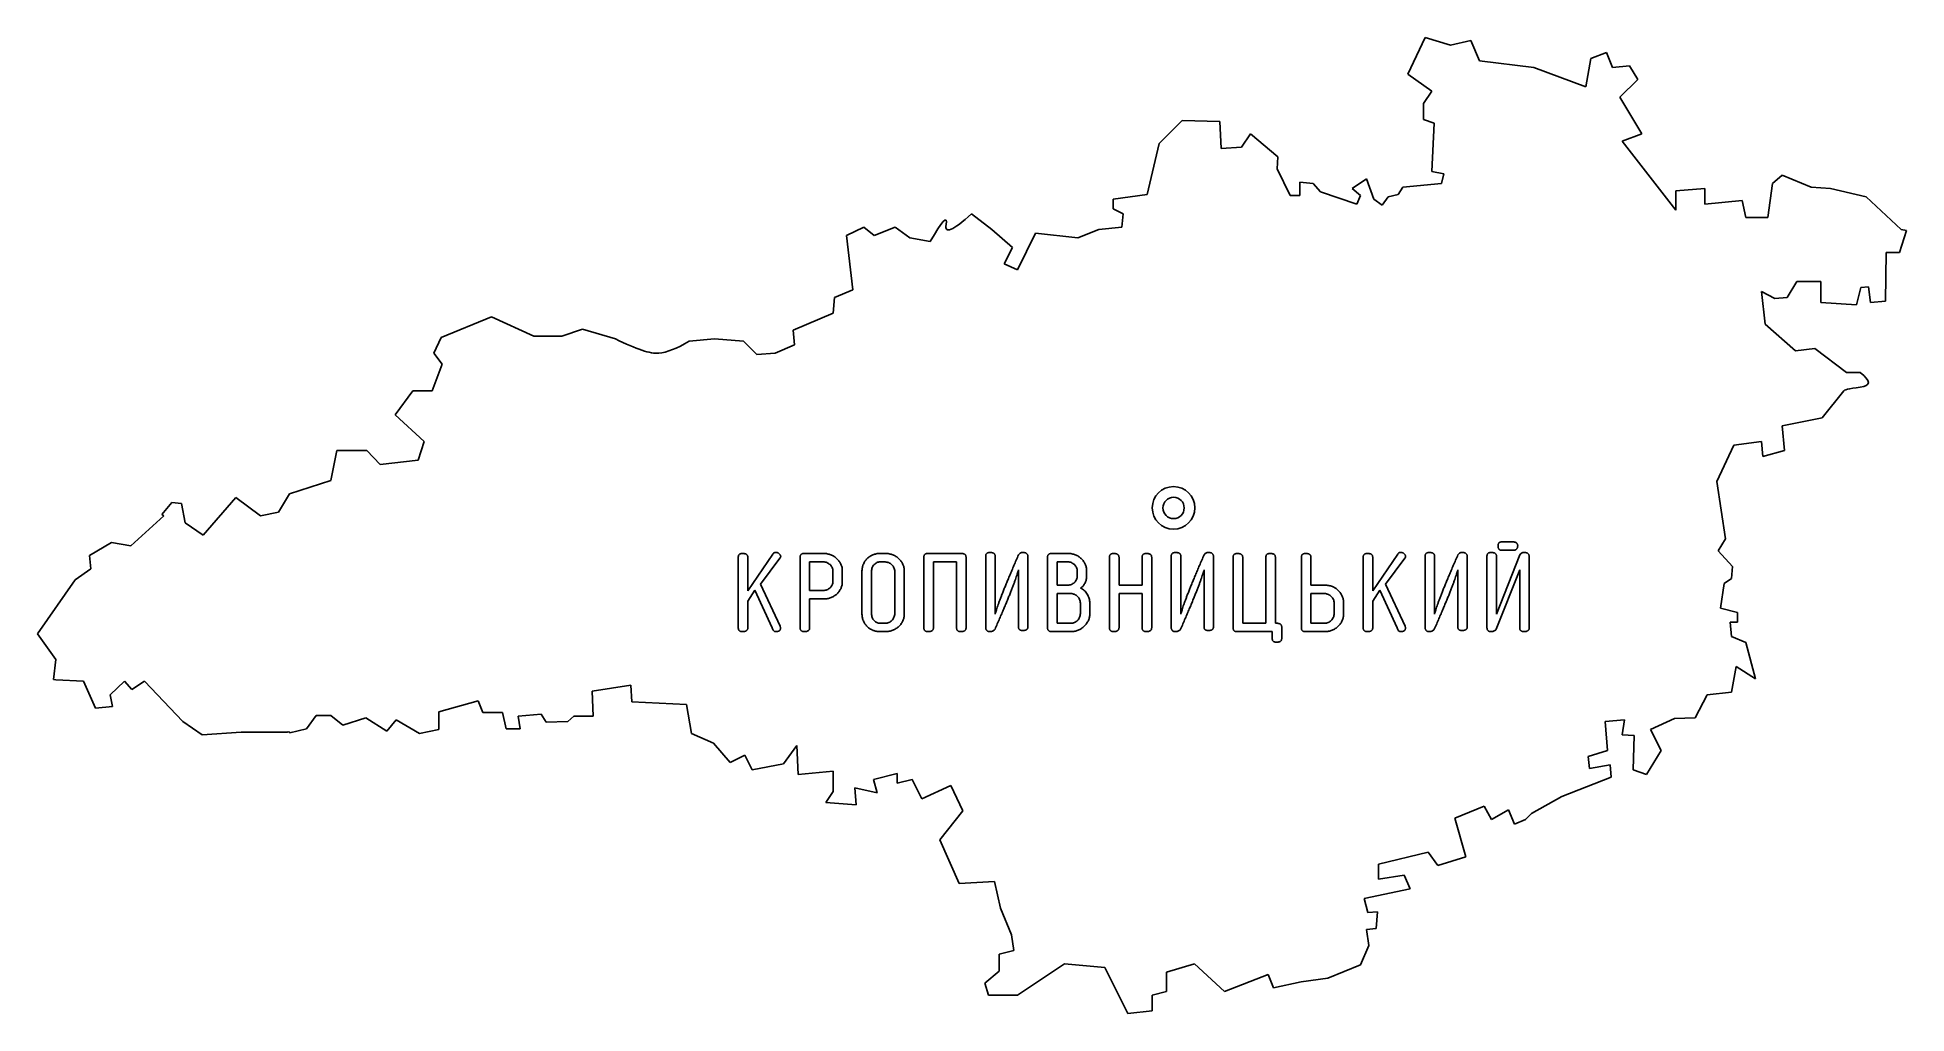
# Model space of a CAD drawing. Header units: millimetres. Extents: x -8990 to -8858, y 1579 to 1648.
import ezdxf

# ---------------------------------------------------------------- set-up
doc = ezdxf.new("R2010")
doc.units = ezdxf.units.MM

msp = doc.modelspace()

# ---------------------------------------------------------------- linework, layer by layer
at = {"color": 7, "linetype": 'Continuous', "lineweight": 25}
for p, q in [((-8893.48, 1645.05), (-8892.27, 1647.64)), ((-8892.27, 1647.64), (-8890.49, 1647.09)), ((-8890.49, 1647.09), (-8889.06, 1647.42)), ((-8889.06, 1647.42), (-8888.44, 1645.99)), ((-8880.59, 1646.15), (-8879.49, 1646.57)), ((-8879.49, 1646.57), (-8879.07, 1645.53)), ((-8888.44, 1645.99), (-8884.62, 1645.53)), ((-8884.62, 1645.53), (-8880.95, 1644.17)), ((-8880.95, 1644.17), (-8880.59, 1646.15)), ((-8879.07, 1645.53), (-8877.87, 1645.63)), ((-8877.87, 1645.63), (-8877.28, 1644.69)), ((-8891.79, 1643.85), (-8893.48, 1645.05)), ((-8892.37, 1643), (-8891.79, 1643.85)), ((-8877.28, 1644.69), (-8878.55, 1643.43)), ((-8892.37, 1641.87), (-8892.37, 1643)), ((-8878.55, 1643.43), (-8877.02, 1640.86)), ((-8911, 1640.18), (-8909.37, 1641.8)), ((-8909.37, 1641.8), (-8906.71, 1641.71)), ((-8906.71, 1641.71), (-8906.62, 1639.82)), ((-8891.63, 1641.61), (-8892.37, 1641.87)), ((-8891.79, 1638.2), (-8891.63, 1641.61)), ((-8911.84, 1636.58), (-8911, 1640.18)), ((-8906.62, 1639.82), (-8905.19, 1639.92)), ((-8905.19, 1639.92), (-8904.57, 1640.86)), ((-8904.57, 1640.86), (-8902.63, 1639.24)), ((-8877.02, 1640.86), (-8878.39, 1640.34)), ((-8878.39, 1640.34), (-8874.62, 1635.48)), ((-8902.63, 1639.24), (-8902.69, 1638.4)), ((-8902.69, 1638.4), (-8901.78, 1636.51)), ((-8901.1, 1636.51), (-8901.1, 1637.45)), ((-8901.1, 1637.45), (-8900.16, 1637.36)), ((-8900.16, 1637.36), (-8899.64, 1636.77)), ((-8897.4, 1637), (-8896.4, 1637.68)), ((-8896.4, 1637.68), (-8895.88, 1636.25)), ((-8893.83, 1637.1), (-8891.11, 1637.36)), ((-8890.94, 1638.04), (-8891.79, 1638.2)), ((-8891.11, 1637.36), (-8890.94, 1638.04)), ((-8868.14, 1634.96), (-8867.81, 1637.36)), ((-8867.81, 1637.36), (-8867.13, 1637.94)), ((-8867.13, 1637.94), (-8865.08, 1637.1)), ((-8914.24, 1636.25), (-8911.84, 1636.58)), ((-8914.24, 1635.57), (-8914.24, 1636.25)), ((-8901.78, 1636.51), (-8901.1, 1636.51)), ((-8899.64, 1636.77), (-8897.08, 1635.9)), ((-8896.82, 1636.51), (-8897.4, 1637)), ((-8897.08, 1635.9), (-8896.82, 1636.51)), ((-8895.88, 1636.25), (-8895.29, 1635.83)), ((-8895.29, 1635.83), (-8894.87, 1636.42)), ((-8894.87, 1636.42), (-8894.16, 1636.58)), ((-8894.16, 1636.58), (-8893.83, 1637.1)), ((-8874.62, 1636.84), (-8872.58, 1637)), ((-8874.62, 1635.48), (-8874.62, 1636.84)), ((-8872.58, 1637), (-8872.58, 1635.9)), ((-8872.58, 1635.9), (-8869.95, 1636.16)), ((-8869.95, 1636.16), (-8869.69, 1634.96)), ((-8865.08, 1637.1), (-8863.72, 1637)), ((-8863.72, 1637), (-8861.22, 1636.42)), ((-8861.22, 1636.42), (-8858.76, 1634.11)), ((-8924.2, 1635.22), (-8922.77, 1634.11)), ((-8913.53, 1635.22), (-8914.24, 1635.57)), ((-8913.62, 1634.28), (-8913.53, 1635.22)), ((-8869.69, 1634.96), (-8868.14, 1634.96)), ((-8933, 1633.69), (-8931.79, 1634.28)), ((-8932.57, 1629.86), (-8933, 1633.69)), ((-8931.79, 1634.28), (-8931.05, 1633.69)), ((-8931.05, 1633.69), (-8929.59, 1634.28)), ((-8929.59, 1634.28), (-8928.55, 1633.53)), ((-8928.55, 1633.53), (-8927.12, 1633.27)), ((-8922.77, 1634.11), (-8921.31, 1632.85)), ((-8920.96, 1631.29), (-8919.69, 1633.85)), ((-8919.69, 1633.85), (-8916.71, 1633.53)), ((-8916.71, 1633.53), (-8915.25, 1634.11)), ((-8915.25, 1634.11), (-8913.62, 1634.28)), ((-8858.37, 1634.05), (-8858.86, 1632.49)), ((-8858.76, 1634.11), (-8858.37, 1634.05)), ((-8921.31, 1632.85), (-8921.9, 1631.71)), ((-8859.8, 1632.49), (-8859.86, 1629.08)), ((-8858.86, 1632.49), (-8859.8, 1632.49)), ((-8921.9, 1631.71), (-8920.96, 1631.29)), ((-8933.94, 1628.24), (-8933.84, 1629.34)), ((-8933.84, 1629.34), (-8932.57, 1629.86)), ((-8867.65, 1629.25), (-8868.59, 1629.76)), ((-8868.59, 1629.76), (-8868.33, 1627.46)), ((-8866.77, 1629.34), (-8867.65, 1629.25)), ((-8866.09, 1630.45), (-8866.77, 1629.34)), ((-8864.4, 1630.45), (-8866.09, 1630.45)), ((-8864.4, 1628.99), (-8864.4, 1630.45)), ((-8861.58, 1630.03), (-8861.9, 1628.82)), ((-8861.06, 1630.09), (-8861.58, 1630.03)), ((-8860.9, 1628.99), (-8861.06, 1630.09)), ((-8961.55, 1626.52), (-8958.01, 1627.98)), ((-8958.01, 1627.98), (-8955.03, 1626.62)), ((-8936.76, 1627.04), (-8933.94, 1628.24)), ((-8861.9, 1628.82), (-8864.4, 1628.99)), ((-8859.86, 1629.08), (-8860.9, 1628.99)), ((-8953.05, 1626.62), (-8951.59, 1627.1)), ((-8951.59, 1627.1), (-8949.28, 1626.42)), ((-8936.66, 1626), (-8936.76, 1627.04)), ((-8868.33, 1627.46), (-8866.19, 1625.58)), ((-8962.07, 1625.42), (-8961.55, 1626.52)), ((-8961.48, 1624.64), (-8962.07, 1625.42)), ((-8955.03, 1626.62), (-8953.05, 1626.62)), ((-8944.09, 1626.26), (-8942.31, 1626.42)), ((-8942.31, 1626.42), (-8940.26, 1626.26)), ((-8940.26, 1626.26), (-8939.32, 1625.32)), ((-8939.32, 1625.32), (-8938.02, 1625.42)), ((-8938.02, 1625.42), (-8936.66, 1626)), ((-8866.19, 1625.58), (-8864.82, 1625.74)), ((-8864.82, 1625.74), (-8862.59, 1624.05)), ((-8962.17, 1622.75), (-8961.48, 1624.64)), ((-8862.59, 1624.05), (-8861.64, 1624.05)), ((-8964.79, 1621.07), (-8963.53, 1622.75)), ((-8963.53, 1622.75), (-8962.17, 1622.75)), ((-8862.78, 1622.75), (-8864.31, 1620.87)), ((-8962.75, 1619.19), (-8964.79, 1621.07)), ((-8864.31, 1620.87), (-8867.13, 1620.29)), ((-8867.13, 1620.29), (-8866.97, 1618.57)), ((-8963.17, 1617.89), (-8962.75, 1619.19)), ((-8870.54, 1618.93), (-8871.74, 1616.37)), ((-8868.59, 1619.19), (-8870.54, 1618.93)), ((-8868.49, 1618.15), (-8868.59, 1619.19)), ((-8969.3, 1616.46), (-8968.88, 1618.57)), ((-8968.88, 1618.57), (-8966.77, 1618.57)), ((-8966.77, 1618.57), (-8965.83, 1617.57)), ((-8965.83, 1617.57), (-8963.17, 1617.89)), ((-8866.97, 1618.57), (-8868.49, 1618.15)), ((-8972.22, 1615.52), (-8969.3, 1616.46)), ((-8871.74, 1616.37), (-8871.12, 1612.34)), ((-8981.21, 1614.06), (-8980.5, 1614.9)), ((-8980.5, 1614.9), (-8979.82, 1614.84)), ((-8979.82, 1614.84), (-8979.56, 1613.48)), ((-8978.29, 1612.6), (-8975.99, 1615.26)), ((-8975.99, 1615.26), (-8974.27, 1613.96)), ((-8973, 1614.22), (-8972.22, 1615.52)), ((-8983.39, 1611.85), (-8981.08, 1613.96)), ((-8981.08, 1613.96), (-8981.21, 1614.06)), ((-8979.56, 1613.48), (-8978.29, 1612.6)), ((-8974.27, 1613.96), (-8973, 1614.22)), ((-8871.12, 1612.34), (-8871.64, 1611.5)), ((-8986.31, 1611.17), (-8984.75, 1612.08)), ((-8986.21, 1610.23), (-8986.31, 1611.17)), ((-8984.75, 1612.08), (-8983.39, 1611.85)), ((-8940.63, 1606.08), (-8940.63, 1611.05)), ((-8939.96, 1608.68), (-8938.2, 1611.27)), ((-8939.96, 1611.05), (-8939.96, 1608.68)), ((-8937.69, 1610.98), (-8939.05, 1609.16)), ((-8936.27, 1606.08), (-8936.27, 1611.05)), ((-8936, 1611.31), (-8934.63, 1611.31)), ((-8930.66, 1611.31), (-8930.27, 1611.31)), ((-8927.56, 1606.08), (-8927.56, 1611.05)), ((-8927.29, 1611.31), (-8924.93, 1611.31)), ((-8924.59, 1611.05), (-8924.59, 1606.08)), ((-8923.2, 1606.11), (-8923.2, 1611.12)), ((-8922.54, 1611.12), (-8922.54, 1607.05)), ((-8920.23, 1611.09), (-8920.23, 1606.15)), ((-8918.85, 1606.08), (-8918.85, 1611.05)), ((-8918.58, 1611.31), (-8917.41, 1611.31)), ((-8914.49, 1606.08), (-8914.49, 1611.05)), ((-8913.82, 1611.05), (-8913.82, 1609.08)), ((-8912.19, 1609.08), (-8912.19, 1611.05)), ((-8911.52, 1611.05), (-8911.52, 1606.08)), ((-8910.14, 1606.11), (-8910.14, 1611.12)), ((-8909.47, 1611.12), (-8909.47, 1607.05)), ((-8907.17, 1611.09), (-8907.17, 1606.15)), ((-8905.78, 1606.08), (-8905.78, 1611.05)), ((-8905.11, 1611.05), (-8905.11, 1606.41)), ((-8903.48, 1606.41), (-8903.48, 1611.05)), ((-8902.81, 1611.05), (-8902.81, 1606.41)), ((-8900.98, 1606.08), (-8900.98, 1611.05)), ((-8900.31, 1611.05), (-8900.31, 1609.08)), ((-8896.63, 1606.08), (-8896.63, 1611.05)), ((-8895.96, 1608.68), (-8894.2, 1611.27)), ((-8895.96, 1611.05), (-8895.96, 1608.68)), ((-8893.69, 1610.98), (-8895.05, 1609.16)), ((-8892.27, 1606.11), (-8892.27, 1611.12)), ((-8891.6, 1611.12), (-8891.6, 1607.05)), ((-8889.3, 1611.09), (-8889.3, 1606.15)), ((-8887.92, 1606.11), (-8887.92, 1611.12)), ((-8887.25, 1607.05), (-8885.6, 1611.21)), ((-8887.25, 1611.12), (-8887.25, 1607.05)), ((-8886.87, 1612.13), (-8886.09, 1612.13)), ((-8886.09, 1611.54), (-8886.87, 1611.54)), ((-8884.94, 1611.09), (-8884.94, 1606.08)), ((-8871.64, 1611.5), (-8870.63, 1610.39)), ((-8987.31, 1609.45), (-8986.21, 1610.23)), ((-8934.64, 1610.72), (-8935.6, 1610.72)), ((-8935.6, 1610.72), (-8935.6, 1608.71)), ((-8933.97, 1609.35), (-8933.97, 1610.07)), ((-8933.3, 1610.1), (-8933.3, 1609.33)), ((-8931.92, 1607.03), (-8931.92, 1610.09)), ((-8931.25, 1610.05), (-8931.25, 1607.08)), ((-8930.28, 1610.72), (-8930.65, 1610.72)), ((-8929.61, 1607.08), (-8929.61, 1610.05)), ((-8928.94, 1610.09), (-8928.94, 1607.03)), ((-8925.26, 1610.72), (-8926.89, 1610.72)), ((-8926.89, 1610.72), (-8926.89, 1606.07)), ((-8925.26, 1606.07), (-8925.26, 1610.72)), ((-8920.9, 1606.15), (-8920.9, 1610.15)), ((-8917.42, 1610.72), (-8918.18, 1610.72)), ((-8918.18, 1610.72), (-8918.18, 1609.08)), ((-8916.77, 1609.72), (-8916.77, 1610.08)), ((-8916.1, 1610.11), (-8916.1, 1609.74)), ((-8907.83, 1606.15), (-8907.83, 1610.15)), ((-8889.97, 1606.15), (-8889.97, 1610.15)), ((-8885.61, 1610.15), (-8887.26, 1605.99)), ((-8885.61, 1606.08), (-8885.61, 1610.15)), ((-8870.7, 1609.55), (-8871.22, 1609.19)), ((-8870.63, 1610.39), (-8870.7, 1609.55)), ((-8989.97, 1605.66), (-8987.31, 1609.45)), ((-8939.46, 1608.74), (-8939.96, 1607.95)), ((-8938.23, 1606.07), (-8939.46, 1608.74)), ((-8939.05, 1609.16), (-8937.68, 1606.19)), ((-8935.6, 1608.71), (-8934.64, 1608.71)), ((-8918.18, 1609.08), (-8917.42, 1609.08)), ((-8918.18, 1608.49), (-8918.18, 1606.41)), ((-8917.22, 1608.49), (-8918.18, 1608.49)), ((-8913.82, 1609.08), (-8912.19, 1609.08)), ((-8912.19, 1608.49), (-8913.82, 1608.49)), ((-8913.82, 1608.49), (-8913.82, 1606.08)), ((-8912.19, 1606.08), (-8912.19, 1608.49)), ((-8900.31, 1609.08), (-8899.31, 1609.08)), ((-8900.31, 1608.49), (-8900.31, 1606.41)), ((-8899.35, 1608.49), (-8900.31, 1608.49)), ((-8895.46, 1608.74), (-8895.96, 1607.95)), ((-8894.23, 1606.07), (-8895.46, 1608.74)), ((-8895.05, 1609.16), (-8893.68, 1606.19)), ((-8871.22, 1609.19), (-8871.48, 1607.47)), ((-8939.96, 1607.95), (-8939.96, 1606.08)), ((-8935.6, 1608.12), (-8935.6, 1606.08)), ((-8934.6, 1608.12), (-8935.6, 1608.12)), ((-8916.54, 1607.08), (-8916.54, 1607.82)), ((-8915.88, 1607.83), (-8915.88, 1607.05)), ((-8898.68, 1607.08), (-8898.68, 1607.82)), ((-8898.01, 1607.84), (-8898.01, 1607.06)), ((-8895.96, 1607.95), (-8895.96, 1606.08)), ((-8871.48, 1607.47), (-8870.28, 1607.15)), ((-8870.28, 1607.15), (-8870.28, 1606.47)), ((-8988.67, 1603.84), (-8989.97, 1605.66)), ((-8930.27, 1605.81), (-8930.66, 1605.81)), ((-8930.65, 1606.41), (-8930.28, 1606.41)), ((-8917.21, 1605.81), (-8918.58, 1605.81)), ((-8918.18, 1606.41), (-8917.22, 1606.41)), ((-8903.03, 1605.81), (-8905.51, 1605.81)), ((-8905.11, 1606.41), (-8903.48, 1606.41)), ((-8903.03, 1605.33), (-8903.03, 1605.81)), ((-8902.81, 1606.41), (-8902.74, 1606.41)), ((-8902.36, 1606.13), (-8902.36, 1605.34)), ((-8899.34, 1605.81), (-8900.71, 1605.81)), ((-8900.31, 1606.41), (-8899.35, 1606.41)), ((-8870.28, 1606.47), (-8870.8, 1606.47)), ((-8870.8, 1606.47), (-8870.7, 1605.46)), ((-8870.7, 1605.46), (-8869.69, 1605.04)), ((-8869.69, 1605.04), (-8869.01, 1602.48)), ((-8988.83, 1602.44), (-8988.67, 1603.84)), ((-8870.37, 1603.35), (-8870.7, 1601.54)), ((-8869.01, 1602.48), (-8870.37, 1603.35)), ((-8988.67, 1602.41), (-8988.83, 1602.44)), ((-8986.73, 1602.32), (-8988.67, 1602.41)), ((-8985.88, 1600.43), (-8986.73, 1602.32)), ((-8983.84, 1602.32), (-8984.85, 1601.37)), ((-8983.32, 1601.73), (-8983.84, 1602.32)), ((-8982.44, 1602.32), (-8983.32, 1601.73)), ((-8979.72, 1599.49), (-8982.44, 1602.32)), ((-8948.18, 1602.05), (-8950.91, 1601.63)), ((-8950.91, 1601.63), (-8950.84, 1599.85)), ((-8948.12, 1600.86), (-8948.18, 1602.05)), ((-8984.68, 1600.53), (-8985.88, 1600.43)), ((-8984.85, 1601.37), (-8984.68, 1600.53)), ((-8958.95, 1600.95), (-8961.71, 1600.17)), ((-8958.6, 1600.11), (-8958.95, 1600.95)), ((-8944.26, 1600.69), (-8948.12, 1600.86)), ((-8943.93, 1598.65), (-8944.26, 1600.69)), ((-8872.42, 1601.37), (-8873.26, 1599.75)), ((-8870.7, 1601.54), (-8872.42, 1601.37)), ((-8978.36, 1598.55), (-8979.72, 1599.49)), ((-8970.34, 1599.91), (-8971.02, 1598.97)), ((-8969.3, 1599.91), (-8970.34, 1599.91)), ((-8968.46, 1599.23), (-8969.3, 1599.91)), ((-8966.84, 1599.75), (-8968.46, 1599.23)), ((-8965.38, 1598.81), (-8966.84, 1599.75)), ((-8964.7, 1599.59), (-8965.38, 1598.81)), ((-8963.07, 1598.65), (-8964.7, 1599.59)), ((-8961.71, 1600.17), (-8961.71, 1598.91)), ((-8957.23, 1600.11), (-8958.6, 1600.11)), ((-8956.97, 1598.97), (-8957.23, 1600.11)), ((-8954.51, 1600.01), (-8956.13, 1599.85)), ((-8956.13, 1599.85), (-8955.97, 1598.97)), ((-8954.15, 1599.43), (-8954.51, 1600.01)), ((-8952.63, 1599.49), (-8954.15, 1599.43)), ((-8952.2, 1599.85), (-8952.63, 1599.49)), ((-8950.84, 1599.85), (-8952.2, 1599.85)), ((-8878.22, 1599.59), (-8879.59, 1599.49)), ((-8879.59, 1599.49), (-8879.43, 1597.45)), ((-8878.39, 1598.55), (-8878.22, 1599.59)), ((-8874.72, 1599.69), (-8876.41, 1598.91)), ((-8873.26, 1599.75), (-8874.72, 1599.69)), ((-8975.63, 1598.74), (-8978.36, 1598.55)), ((-8972.42, 1598.74), (-8975.63, 1598.74)), ((-8971.02, 1598.97), (-8972.19, 1598.68)), ((-8961.71, 1598.91), (-8963.07, 1598.65)), ((-8955.97, 1598.97), (-8956.97, 1598.97)), ((-8942.37, 1597.97), (-8943.93, 1598.65)), ((-8941.2, 1596.6), (-8942.37, 1597.97)), ((-8936.5, 1597.8), (-8937.44, 1596.51)), ((-8936.4, 1595.76), (-8936.5, 1597.8)), ((-8877.54, 1598.49), (-8878.39, 1598.55)), ((-8877.61, 1596.09), (-8877.54, 1598.49)), ((-8876.41, 1598.91), (-8875.66, 1597.45)), ((-8940.17, 1597.12), (-8941.2, 1596.6)), ((-8939.65, 1596.09), (-8940.17, 1597.12)), ((-8937.44, 1596.51), (-8939.65, 1596.09)), ((-8879.43, 1597.45), (-8880.79, 1597.02)), ((-8880.79, 1597.02), (-8880.69, 1596.18)), ((-8880.69, 1596.18), (-8879.23, 1596.44)), ((-8879.23, 1596.44), (-8879.17, 1595.57)), ((-8875.66, 1597.45), (-8876.67, 1595.76)), ((-8933.94, 1595.99), (-8936.4, 1595.76)), ((-8933.94, 1594.56), (-8933.94, 1595.99)), ((-8929.43, 1595.83), (-8931.11, 1595.4)), ((-8931.11, 1595.4), (-8930.85, 1594.46)), ((-8929.43, 1595.14), (-8929.43, 1595.83)), ((-8928.39, 1595.4), (-8929.43, 1595.14)), ((-8927.71, 1594.04), (-8928.39, 1595.4)), ((-8879.17, 1595.57), (-8882.64, 1594.2)), ((-8876.67, 1595.76), (-8877.61, 1596.09)), ((-8934.45, 1593.78), (-8933.94, 1594.56)), ((-8932.32, 1593.62), (-8934.45, 1593.78)), ((-8930.85, 1594.46), (-8932.41, 1594.82)), ((-8932.41, 1594.82), (-8932.32, 1593.62)), ((-8925.66, 1594.98), (-8927.71, 1594.04)), ((-8924.82, 1593.2), (-8925.66, 1594.98)), ((-8882.64, 1594.2), (-8884.78, 1593)), ((-8926.44, 1591.15), (-8924.82, 1593.2)), ((-8888.12, 1593.52), (-8890.17, 1592.68)), ((-8890.17, 1592.68), (-8889.39, 1589.95)), ((-8887.6, 1592.58), (-8888.12, 1593.52)), ((-8886.4, 1593.26), (-8887.6, 1592.58)), ((-8885.98, 1592.26), (-8886.4, 1593.26)), ((-8885.2, 1592.58), (-8885.98, 1592.26)), ((-8884.78, 1593), (-8885.2, 1592.58)), ((-8925.08, 1588.07), (-8926.44, 1591.15)), ((-8892.05, 1590.28), (-8895.55, 1589.43)), ((-8891.37, 1589.34), (-8892.05, 1590.28)), ((-8889.39, 1589.95), (-8891.37, 1589.34)), ((-8895.55, 1589.43), (-8895.55, 1588.39)), ((-8895.55, 1588.39), (-8893.74, 1588.66)), ((-8893.74, 1588.66), (-8893.31, 1587.71)), ((-8922.58, 1588.23), (-8925.08, 1588.07)), ((-8922.16, 1586.35), (-8922.58, 1588.23)), ((-8893.31, 1587.71), (-8896.56, 1587.03)), ((-8921.38, 1584.47), (-8922.16, 1586.35)), ((-8896.56, 1587.03), (-8896.3, 1586.03)), ((-8896.3, 1586.03), (-8895.62, 1586.09)), ((-8895.62, 1586.09), (-8895.71, 1584.92)), ((-8895.71, 1584.92), (-8896.4, 1584.83)), ((-8896.4, 1584.83), (-8896.23, 1583.72)), ((-8922.26, 1583.11), (-8921.22, 1583.37)), ((-8921.22, 1583.37), (-8921.38, 1584.47)), ((-8896.23, 1583.72), (-8896.82, 1582.36)), ((-8923.26, 1581.06), (-8922.26, 1581.91)), ((-8922.26, 1581.91), (-8922.26, 1583.11)), ((-8917.65, 1582.43), (-8920.96, 1580.22)), ((-8914.82, 1582.16), (-8917.65, 1582.43)), ((-8913.2, 1578.92), (-8914.82, 1582.16)), ((-8908.5, 1582.43), (-8910.48, 1581.84)), ((-8906.39, 1580.48), (-8908.5, 1582.43)), ((-8896.82, 1582.36), (-8899.12, 1581.42)), ((-8923, 1580.22), (-8923.26, 1581.06)), ((-8910.48, 1581.84), (-8910.48, 1580.48)), ((-8903.31, 1581.68), (-8906.39, 1580.48)), ((-8902.95, 1580.74), (-8903.31, 1581.68)), ((-8901, 1581.16), (-8902.95, 1580.74)), ((-8899.12, 1581.42), (-8901, 1581.16)), ((-8920.96, 1580.22), (-8923, 1580.22)), ((-8910.48, 1580.48), (-8911.48, 1580.22)), ((-8911.48, 1580.22), (-8911.48, 1579.12)), ((-8911.48, 1579.12), (-8913.2, 1578.92))]:
    msp.add_line(p, q, dxfattribs=at)
for radius in [1.5, 0.75]:
    msp.add_circle((-8909.98, 1614.52), radius, dxfattribs=at)
for points in [[(-8927.12, 1633.27), (-8926.26, 1634.74), (-8925.88, 1635.14), (-8925.99, 1634.47)], [(-8925.99, 1634.47), (-8926.12, 1633.78), (-8925.52, 1634.03), (-8924.2, 1635.22)], [(-8949.28, 1626.42), (-8947.81, 1625.69), (-8946.8, 1625.35), (-8946.23, 1625.42)], [(-8946.23, 1625.42), (-8945.65, 1625.46), (-8944.94, 1625.74), (-8944.09, 1626.26)], [(-8861.64, 1624.05), (-8860.87, 1623.47), (-8860.87, 1623.12), (-8861.64, 1623.02)], [(-8861.64, 1623.02), (-8862.45, 1622.91), (-8862.82, 1622.82), (-8862.78, 1622.75)], [(-8972.19, 1598.68), (-8972.16, 1598.81), (-8972.45, 1598.71), (-8972.42, 1598.74)]]:
    msp.add_open_spline(points, degree=3, dxfattribs=at)
for points, knots in [([(-8940.63, 1611.05), (-8940.63, 1611.07), (-8940.62, 1611.11), (-8940.61, 1611.16), (-8940.59, 1611.21), (-8940.55, 1611.25), (-8940.51, 1611.28), (-8940.46, 1611.3), (-8940.4, 1611.31), (-8940.35, 1611.31), (-8940.33, 1611.31)], [0, 0, 0, 0, 0.137647, 0.258494, 0.372178, 0.480267, 0.591683, 0.71253, 0.847139, 1, 1, 1, 1]), ([(-8940.33, 1611.31), (-8940.3, 1611.31), (-8940.25, 1611.31), (-8940.17, 1611.3), (-8940.1, 1611.28), (-8940.05, 1611.25), (-8940.01, 1611.21), (-8939.98, 1611.16), (-8939.96, 1611.11), (-8939.96, 1611.07), (-8939.96, 1611.05)], [0, 0, 0, 0, 0.168737, 0.316487, 0.446501, 0.561079, 0.667623, 0.771698, 0.8804, 1, 1, 1, 1]), ([(-8938.2, 1611.27), (-8938.19, 1611.29), (-8938.16, 1611.32), (-8938.11, 1611.36), (-8938.05, 1611.38), (-8938.01, 1611.39), (-8937.99, 1611.39)], [0, 0, 0, 0, 0.260851, 0.507891, 0.746796, 1, 1, 1, 1]), ([(-8937.99, 1611.39), (-8937.97, 1611.39), (-8937.92, 1611.38), (-8937.85, 1611.37), (-8937.79, 1611.33), (-8937.74, 1611.29), (-8937.7, 1611.25), (-8937.67, 1611.2), (-8937.64, 1611.16), (-8937.64, 1611.13), (-8937.64, 1611.11)], [0, 0, 0, 0, 0.154025, 0.297765, 0.435115, 0.571898, 0.701017, 0.811491, 0.910418, 1, 1, 1, 1]), ([(-8937.64, 1611.11), (-8937.64, 1611.09), (-8937.65, 1611.04), (-8937.68, 1611), (-8937.69, 1610.98)], [0, 0, 0, 0, 0.468479, 1, 1, 1, 1]), ([(-8936.27, 1611.05), (-8936.27, 1611.07), (-8936.27, 1611.11), (-8936.25, 1611.16), (-8936.23, 1611.21), (-8936.2, 1611.25), (-8936.16, 1611.28), (-8936.12, 1611.3), (-8936.06, 1611.31), (-8936.02, 1611.31), (-8936, 1611.31)], [0, 0, 0, 0, 0.144635, 0.27097, 0.388133, 0.496601, 0.607186, 0.72435, 0.852701, 1, 1, 1, 1]), ([(-8934.63, 1611.31), (-8934.58, 1611.31), (-8934.49, 1611.31), (-8934.36, 1611.29), (-8934.23, 1611.26), (-8934.11, 1611.22), (-8933.99, 1611.17), (-8933.88, 1611.11), (-8933.78, 1611.03), (-8933.68, 1610.95), (-8933.59, 1610.85), (-8933.51, 1610.76), (-8933.45, 1610.66), (-8933.39, 1610.55), (-8933.35, 1610.44), (-8933.32, 1610.33), (-8933.3, 1610.21), (-8933.3, 1610.14), (-8933.3, 1610.1)], [0, 0, 0, 0, 0.06971, 0.136447, 0.201795, 0.265484, 0.328896, 0.392107, 0.456206, 0.521181, 0.585627, 0.647991, 0.707557, 0.766488, 0.824369, 0.881947, 0.940727, 1, 1, 1, 1]), ([(-8931.92, 1610.09), (-8931.91, 1610.13), (-8931.91, 1610.21), (-8931.89, 1610.33), (-8931.87, 1610.45), (-8931.82, 1610.56), (-8931.77, 1610.67), (-8931.71, 1610.77), (-8931.63, 1610.87), (-8931.55, 1610.96), (-8931.46, 1611.04), (-8931.36, 1611.11), (-8931.25, 1611.17), (-8931.14, 1611.22), (-8931.03, 1611.26), (-8930.91, 1611.29), (-8930.79, 1611.31), (-8930.71, 1611.31), (-8930.66, 1611.31)], [0, 0, 0, 0, 0.064022, 0.126233, 0.186537, 0.247047, 0.307461, 0.368979, 0.431621, 0.496318, 0.561091, 0.624327, 0.686753, 0.747991, 0.809425, 0.871472, 0.934784, 1, 1, 1, 1]), ([(-8930.27, 1611.31), (-8930.23, 1611.31), (-8930.13, 1611.31), (-8930, 1611.29), (-8929.87, 1611.26), (-8929.75, 1611.22), (-8929.63, 1611.17), (-8929.52, 1611.11), (-8929.42, 1611.03), (-8929.32, 1610.95), (-8929.23, 1610.85), (-8929.15, 1610.75), (-8929.09, 1610.65), (-8929.04, 1610.55), (-8928.99, 1610.44), (-8928.96, 1610.33), (-8928.95, 1610.21), (-8928.94, 1610.13), (-8928.94, 1610.09)], [0, 0, 0, 0, 0.069566, 0.13674, 0.202078, 0.265454, 0.32897, 0.391761, 0.456064, 0.520905, 0.585637, 0.647873, 0.707801, 0.766345, 0.824107, 0.882274, 0.940271, 1, 1, 1, 1]), ([(-8927.56, 1611.05), (-8927.56, 1611.07), (-8927.56, 1611.11), (-8927.54, 1611.16), (-8927.52, 1611.21), (-8927.49, 1611.25), (-8927.45, 1611.28), (-8927.41, 1611.3), (-8927.35, 1611.31), (-8927.31, 1611.31), (-8927.29, 1611.31)], [0, 0, 0, 0, 0.144635, 0.27097, 0.388133, 0.496601, 0.607186, 0.72435, 0.852701, 1, 1, 1, 1]), ([(-8924.93, 1611.31), (-8924.9, 1611.31), (-8924.85, 1611.31), (-8924.78, 1611.3), (-8924.72, 1611.28), (-8924.67, 1611.25), (-8924.63, 1611.21), (-8924.61, 1611.16), (-8924.59, 1611.11), (-8924.59, 1611.07), (-8924.59, 1611.05)], [0, 0, 0, 0, 0.163967, 0.306216, 0.432693, 0.546996, 0.652828, 0.760731, 0.873177, 1, 1, 1, 1]), ([(-8923.2, 1611.12), (-8923.2, 1611.14), (-8923.2, 1611.18), (-8923.19, 1611.24), (-8923.16, 1611.28), (-8923.13, 1611.32), (-8923.09, 1611.35), (-8923.04, 1611.37), (-8922.97, 1611.38), (-8922.93, 1611.39), (-8922.91, 1611.39)], [0, 0, 0, 0, 0.137355, 0.260404, 0.371584, 0.481366, 0.592546, 0.713138, 0.847462, 1, 1, 1, 1]), ([(-8922.91, 1611.39), (-8922.88, 1611.39), (-8922.82, 1611.38), (-8922.75, 1611.37), (-8922.68, 1611.35), (-8922.63, 1611.32), (-8922.59, 1611.28), (-8922.56, 1611.24), (-8922.54, 1611.18), (-8922.54, 1611.14), (-8922.54, 1611.12)], [0, 0, 0, 0, 0.167568, 0.314294, 0.443407, 0.558258, 0.665582, 0.768936, 0.879007, 1, 1, 1, 1]), ([(-8922.54, 1607.05), (-8922.52, 1607.1), (-8922.5, 1607.2), (-8922.45, 1607.36), (-8922.39, 1607.53), (-8922.32, 1607.72), (-8922.25, 1607.93), (-8922.17, 1608.15), (-8922.08, 1608.39), (-8921.98, 1608.64), (-8921.87, 1608.91), (-8921.76, 1609.19), (-8921.63, 1609.49), (-8921.5, 1609.8), (-8921.36, 1610.13), (-8921.21, 1610.48), (-8921.06, 1610.84), (-8920.95, 1611.08), (-8920.89, 1611.21)], [0, 0, 0, 0, 0.0333964, 0.0706153, 0.1118492, 0.1568613, 0.2056604, 0.2582535, 0.3149814, 0.3755145, 0.4397604, 0.5082527, 0.5804606, 0.6565849, 0.7364262, 0.8204279, 0.9083548, 1, 1, 1, 1]), ([(-8920.89, 1611.21), (-8920.88, 1611.23), (-8920.84, 1611.29), (-8920.77, 1611.34), (-8920.69, 1611.38), (-8920.63, 1611.38), (-8920.6, 1611.39)], [0, 0, 0, 0, 0.267012, 0.510583, 0.747732, 1, 1, 1, 1]), ([(-8920.6, 1611.39), (-8920.57, 1611.39), (-8920.52, 1611.38), (-8920.44, 1611.37), (-8920.38, 1611.35), (-8920.32, 1611.32), (-8920.28, 1611.27), (-8920.25, 1611.22), (-8920.23, 1611.16), (-8920.23, 1611.12), (-8920.23, 1611.09)], [0, 0, 0, 0, 0.162457, 0.303302, 0.429166, 0.543806, 0.649352, 0.756939, 0.871925, 1, 1, 1, 1]), ([(-8918.85, 1611.05), (-8918.85, 1611.07), (-8918.85, 1611.11), (-8918.83, 1611.16), (-8918.81, 1611.21), (-8918.78, 1611.25), (-8918.74, 1611.28), (-8918.7, 1611.3), (-8918.64, 1611.31), (-8918.6, 1611.31), (-8918.58, 1611.31)], [0, 0, 0, 0, 0.145173, 0.271382, 0.388982, 0.499525, 0.608397, 0.725997, 0.854827, 1, 1, 1, 1]), ([(-8917.41, 1611.31), (-8917.37, 1611.31), (-8917.28, 1611.31), (-8917.14, 1611.29), (-8917.02, 1611.26), (-8916.9, 1611.22), (-8916.78, 1611.17), (-8916.67, 1611.11), (-8916.57, 1611.03), (-8916.47, 1610.95), (-8916.39, 1610.86), (-8916.31, 1610.76), (-8916.24, 1610.66), (-8916.19, 1610.56), (-8916.15, 1610.45), (-8916.12, 1610.34), (-8916.1, 1610.23), (-8916.1, 1610.15), (-8916.1, 1610.11)], [0, 0, 0, 0, 0.069997, 0.136989, 0.202582, 0.266327, 0.329996, 0.393197, 0.457621, 0.522582, 0.587006, 0.649326, 0.708825, 0.767703, 0.825003, 0.882887, 0.94057, 1, 1, 1, 1]), ([(-8914.49, 1611.05), (-8914.49, 1611.07), (-8914.49, 1611.11), (-8914.48, 1611.16), (-8914.45, 1611.21), (-8914.42, 1611.25), (-8914.38, 1611.28), (-8914.32, 1611.3), (-8914.26, 1611.31), (-8914.22, 1611.31), (-8914.2, 1611.31)], [0, 0, 0, 0, 0.137647, 0.258494, 0.372178, 0.480267, 0.591683, 0.71253, 0.847139, 1, 1, 1, 1]), ([(-8914.2, 1611.31), (-8914.17, 1611.31), (-8914.11, 1611.31), (-8914.04, 1611.3), (-8913.97, 1611.28), (-8913.92, 1611.25), (-8913.87, 1611.21), (-8913.85, 1611.17), (-8913.83, 1611.11), (-8913.83, 1611.07), (-8913.82, 1611.05)], [0, 0, 0, 0, 0.169138, 0.31769, 0.447411, 0.563411, 0.668766, 0.773154, 0.880041, 1, 1, 1, 1]), ([(-8912.19, 1611.05), (-8912.19, 1611.07), (-8912.19, 1611.11), (-8912.17, 1611.17), (-8912.15, 1611.21), (-8912.12, 1611.25), (-8912.07, 1611.28), (-8912.02, 1611.3), (-8911.96, 1611.31), (-8911.92, 1611.31), (-8911.89, 1611.31)], [0, 0, 0, 0, 0.136441, 0.255996, 0.368508, 0.475742, 0.588255, 0.709343, 0.845784, 1, 1, 1, 1]), ([(-8911.89, 1611.31), (-8911.86, 1611.31), (-8911.81, 1611.31), (-8911.73, 1611.3), (-8911.67, 1611.28), (-8911.61, 1611.25), (-8911.57, 1611.21), (-8911.54, 1611.16), (-8911.52, 1611.11), (-8911.52, 1611.07), (-8911.52, 1611.05)], [0, 0, 0, 0, 0.167863, 0.314847, 0.444187, 0.55924, 0.665232, 0.770656, 0.878794, 1, 1, 1, 1]), ([(-8910.14, 1611.12), (-8910.14, 1611.14), (-8910.14, 1611.18), (-8910.12, 1611.24), (-8910.1, 1611.28), (-8910.07, 1611.32), (-8910.02, 1611.35), (-8909.97, 1611.37), (-8909.91, 1611.38), (-8909.86, 1611.39), (-8909.84, 1611.39)], [0, 0, 0, 0, 0.137355, 0.260404, 0.371584, 0.481366, 0.592546, 0.713138, 0.847462, 1, 1, 1, 1]), ([(-8909.84, 1611.39), (-8909.81, 1611.39), (-8909.76, 1611.38), (-8909.68, 1611.37), (-8909.62, 1611.35), (-8909.56, 1611.32), (-8909.52, 1611.28), (-8909.49, 1611.24), (-8909.47, 1611.18), (-8909.47, 1611.14), (-8909.47, 1611.12)], [0, 0, 0, 0, 0.167568, 0.314294, 0.443407, 0.558258, 0.665582, 0.768936, 0.879007, 1, 1, 1, 1]), ([(-8909.47, 1607.05), (-8909.46, 1607.1), (-8909.43, 1607.2), (-8909.38, 1607.36), (-8909.32, 1607.53), (-8909.26, 1607.72), (-8909.18, 1607.93), (-8909.1, 1608.15), (-8909.01, 1608.39), (-8908.91, 1608.64), (-8908.81, 1608.91), (-8908.69, 1609.19), (-8908.57, 1609.49), (-8908.44, 1609.8), (-8908.3, 1610.13), (-8908.15, 1610.48), (-8907.99, 1610.84), (-8907.88, 1611.08), (-8907.83, 1611.21)], [0, 0, 0, 0, 0.0333964, 0.0706153, 0.1118492, 0.1568613, 0.2056604, 0.2582535, 0.3149814, 0.3755145, 0.4397604, 0.5082527, 0.5804606, 0.6565849, 0.7364262, 0.8204279, 0.9083548, 1, 1, 1, 1]), ([(-8907.83, 1611.21), (-8907.81, 1611.23), (-8907.78, 1611.29), (-8907.71, 1611.34), (-8907.62, 1611.38), (-8907.56, 1611.38), (-8907.53, 1611.39)], [0, 0, 0, 0, 0.267012, 0.510583, 0.747732, 1, 1, 1, 1]), ([(-8907.53, 1611.39), (-8907.51, 1611.39), (-8907.45, 1611.38), (-8907.38, 1611.37), (-8907.31, 1611.35), (-8907.26, 1611.32), (-8907.22, 1611.27), (-8907.19, 1611.22), (-8907.17, 1611.16), (-8907.17, 1611.12), (-8907.17, 1611.09)], [0, 0, 0, 0, 0.162457, 0.303302, 0.429166, 0.543806, 0.649352, 0.756939, 0.871925, 1, 1, 1, 1]), ([(-8905.78, 1611.05), (-8905.78, 1611.07), (-8905.78, 1611.11), (-8905.77, 1611.16), (-8905.74, 1611.21), (-8905.71, 1611.25), (-8905.67, 1611.28), (-8905.61, 1611.3), (-8905.55, 1611.31), (-8905.51, 1611.31), (-8905.49, 1611.31)], [0, 0, 0, 0, 0.135429, 0.259027, 0.370704, 0.479047, 0.590725, 0.711856, 0.84678, 1, 1, 1, 1]), ([(-8905.49, 1611.31), (-8905.46, 1611.31), (-8905.4, 1611.31), (-8905.33, 1611.3), (-8905.26, 1611.28), (-8905.21, 1611.25), (-8905.16, 1611.21), (-8905.13, 1611.16), (-8905.12, 1611.11), (-8905.11, 1611.07), (-8905.11, 1611.05)], [0, 0, 0, 0, 0.168737, 0.316487, 0.446501, 0.561079, 0.667623, 0.771698, 0.8804, 1, 1, 1, 1]), ([(-8903.48, 1611.05), (-8903.48, 1611.07), (-8903.48, 1611.11), (-8903.46, 1611.16), (-8903.44, 1611.21), (-8903.41, 1611.25), (-8903.36, 1611.28), (-8903.31, 1611.3), (-8903.25, 1611.31), (-8903.2, 1611.31), (-8903.18, 1611.31)], [0, 0, 0, 0, 0.135959, 0.257564, 0.369679, 0.478446, 0.589122, 0.710727, 0.84618, 1, 1, 1, 1]), ([(-8903.18, 1611.31), (-8903.15, 1611.31), (-8903.1, 1611.31), (-8903.02, 1611.3), (-8902.96, 1611.28), (-8902.9, 1611.25), (-8902.86, 1611.21), (-8902.83, 1611.16), (-8902.81, 1611.11), (-8902.81, 1611.07), (-8902.81, 1611.05)], [0, 0, 0, 0, 0.168737, 0.316487, 0.446501, 0.561079, 0.667623, 0.771698, 0.8804, 1, 1, 1, 1]), ([(-8900.98, 1611.05), (-8900.98, 1611.07), (-8900.98, 1611.11), (-8900.96, 1611.16), (-8900.94, 1611.21), (-8900.91, 1611.25), (-8900.86, 1611.28), (-8900.81, 1611.3), (-8900.75, 1611.31), (-8900.71, 1611.31), (-8900.68, 1611.31)], [0, 0, 0, 0, 0.137647, 0.258494, 0.372178, 0.480267, 0.591683, 0.71253, 0.847139, 1, 1, 1, 1]), ([(-8900.68, 1611.31), (-8900.65, 1611.31), (-8900.6, 1611.31), (-8900.52, 1611.3), (-8900.46, 1611.28), (-8900.41, 1611.25), (-8900.36, 1611.21), (-8900.33, 1611.17), (-8900.31, 1611.11), (-8900.31, 1611.07), (-8900.31, 1611.05)], [0, 0, 0, 0, 0.169138, 0.31769, 0.447411, 0.563411, 0.668766, 0.773154, 0.880041, 1, 1, 1, 1]), ([(-8896.63, 1611.05), (-8896.63, 1611.07), (-8896.62, 1611.11), (-8896.61, 1611.16), (-8896.59, 1611.21), (-8896.55, 1611.25), (-8896.51, 1611.28), (-8896.46, 1611.3), (-8896.4, 1611.31), (-8896.35, 1611.31), (-8896.33, 1611.31)], [0, 0, 0, 0, 0.137647, 0.258494, 0.372178, 0.480267, 0.591683, 0.71253, 0.847139, 1, 1, 1, 1]), ([(-8896.33, 1611.31), (-8896.3, 1611.31), (-8896.25, 1611.31), (-8896.17, 1611.3), (-8896.1, 1611.28), (-8896.05, 1611.25), (-8896.01, 1611.21), (-8895.98, 1611.16), (-8895.96, 1611.11), (-8895.96, 1611.07), (-8895.96, 1611.05)], [0, 0, 0, 0, 0.168737, 0.316487, 0.446501, 0.561079, 0.667623, 0.771698, 0.8804, 1, 1, 1, 1]), ([(-8894.2, 1611.27), (-8894.19, 1611.29), (-8894.16, 1611.32), (-8894.11, 1611.36), (-8894.05, 1611.38), (-8894.01, 1611.39), (-8893.99, 1611.39)], [0, 0, 0, 0, 0.260851, 0.507891, 0.746796, 1, 1, 1, 1]), ([(-8893.99, 1611.39), (-8893.97, 1611.39), (-8893.92, 1611.38), (-8893.85, 1611.37), (-8893.79, 1611.33), (-8893.74, 1611.29), (-8893.7, 1611.25), (-8893.67, 1611.2), (-8893.64, 1611.16), (-8893.64, 1611.13), (-8893.64, 1611.11)], [0, 0, 0, 0, 0.154025, 0.297765, 0.435115, 0.571898, 0.701017, 0.811491, 0.910418, 1, 1, 1, 1]), ([(-8893.64, 1611.11), (-8893.64, 1611.09), (-8893.65, 1611.04), (-8893.68, 1611), (-8893.69, 1610.98)], [0, 0, 0, 0, 0.468479, 1, 1, 1, 1]), ([(-8892.27, 1611.12), (-8892.27, 1611.14), (-8892.27, 1611.18), (-8892.25, 1611.24), (-8892.23, 1611.28), (-8892.2, 1611.32), (-8892.15, 1611.35), (-8892.1, 1611.37), (-8892.04, 1611.38), (-8892, 1611.39), (-8891.97, 1611.39)], [0, 0, 0, 0, 0.137355, 0.260404, 0.371584, 0.481366, 0.592546, 0.713138, 0.847462, 1, 1, 1, 1]), ([(-8891.97, 1611.39), (-8891.94, 1611.39), (-8891.89, 1611.38), (-8891.81, 1611.37), (-8891.75, 1611.35), (-8891.69, 1611.32), (-8891.65, 1611.28), (-8891.62, 1611.24), (-8891.6, 1611.18), (-8891.6, 1611.14), (-8891.6, 1611.12)], [0, 0, 0, 0, 0.167568, 0.314294, 0.443407, 0.558258, 0.665582, 0.768936, 0.879007, 1, 1, 1, 1]), ([(-8891.6, 1607.05), (-8891.59, 1607.1), (-8891.56, 1607.2), (-8891.51, 1607.36), (-8891.46, 1607.53), (-8891.39, 1607.72), (-8891.32, 1607.93), (-8891.24, 1608.15), (-8891.14, 1608.39), (-8891.05, 1608.64), (-8890.94, 1608.91), (-8890.82, 1609.19), (-8890.7, 1609.49), (-8890.57, 1609.8), (-8890.43, 1610.13), (-8890.28, 1610.48), (-8890.12, 1610.84), (-8890.01, 1611.08), (-8889.96, 1611.21)], [0, 0, 0, 0, 0.0333964, 0.0706153, 0.1118492, 0.1568613, 0.2056604, 0.2582535, 0.3149814, 0.3755145, 0.4397604, 0.5082527, 0.5804606, 0.6565849, 0.7364262, 0.8204279, 0.9083548, 1, 1, 1, 1]), ([(-8889.96, 1611.21), (-8889.94, 1611.23), (-8889.91, 1611.29), (-8889.84, 1611.34), (-8889.76, 1611.38), (-8889.7, 1611.38), (-8889.67, 1611.39)], [0, 0, 0, 0, 0.267012, 0.510583, 0.747732, 1, 1, 1, 1]), ([(-8889.67, 1611.39), (-8889.64, 1611.39), (-8889.58, 1611.38), (-8889.51, 1611.37), (-8889.44, 1611.35), (-8889.39, 1611.32), (-8889.35, 1611.27), (-8889.32, 1611.22), (-8889.3, 1611.16), (-8889.3, 1611.12), (-8889.3, 1611.09)], [0, 0, 0, 0, 0.162457, 0.303302, 0.429166, 0.543806, 0.649352, 0.756939, 0.871925, 1, 1, 1, 1]), ([(-8887.92, 1611.12), (-8887.91, 1611.14), (-8887.91, 1611.18), (-8887.9, 1611.24), (-8887.87, 1611.28), (-8887.84, 1611.32), (-8887.8, 1611.35), (-8887.75, 1611.37), (-8887.68, 1611.38), (-8887.64, 1611.39), (-8887.62, 1611.39)], [0, 0, 0, 0, 0.137355, 0.260404, 0.371584, 0.481366, 0.592546, 0.713138, 0.847462, 1, 1, 1, 1]), ([(-8887.62, 1611.39), (-8887.59, 1611.39), (-8887.53, 1611.38), (-8887.46, 1611.37), (-8887.39, 1611.35), (-8887.34, 1611.32), (-8887.3, 1611.28), (-8887.27, 1611.24), (-8887.25, 1611.18), (-8887.25, 1611.14), (-8887.25, 1611.12)], [0, 0, 0, 0, 0.167568, 0.314294, 0.443407, 0.558258, 0.665582, 0.768936, 0.879007, 1, 1, 1, 1]), ([(-8887.13, 1611.83), (-8887.13, 1611.86), (-8887.13, 1611.9), (-8887.12, 1611.96), (-8887.1, 1612.01), (-8887.07, 1612.06), (-8887.03, 1612.09), (-8886.98, 1612.11), (-8886.93, 1612.13), (-8886.89, 1612.13), (-8886.87, 1612.13)], [0, 0, 0, 0, 0.153499, 0.286162, 0.407514, 0.519394, 0.62627, 0.740428, 0.86178, 1, 1, 1, 1]), ([(-8886.87, 1611.54), (-8886.89, 1611.54), (-8886.93, 1611.54), (-8886.98, 1611.55), (-8887.03, 1611.57), (-8887.07, 1611.61), (-8887.1, 1611.65), (-8887.12, 1611.71), (-8887.13, 1611.77), (-8887.13, 1611.81), (-8887.13, 1611.83)], [0, 0, 0, 0, 0.137073, 0.257416, 0.370626, 0.479948, 0.590899, 0.711242, 0.847776, 1, 1, 1, 1]), ([(-8886.09, 1612.13), (-8886.07, 1612.13), (-8886.02, 1612.13), (-8885.95, 1612.11), (-8885.89, 1612.09), (-8885.83, 1612.06), (-8885.8, 1612.02), (-8885.77, 1611.96), (-8885.75, 1611.9), (-8885.75, 1611.86), (-8885.75, 1611.83)], [0, 0, 0, 0, 0.155407, 0.29299, 0.414075, 0.526343, 0.634646, 0.746281, 0.864622, 1, 1, 1, 1]), ([(-8885.75, 1611.83), (-8885.75, 1611.81), (-8885.76, 1611.77), (-8885.77, 1611.7), (-8885.8, 1611.65), (-8885.84, 1611.61), (-8885.88, 1611.57), (-8885.95, 1611.55), (-8886.02, 1611.54), (-8886.07, 1611.54), (-8886.09, 1611.54)], [0, 0, 0, 0, 0.134456, 0.256324, 0.367199, 0.474764, 0.588745, 0.709006, 0.845651, 1, 1, 1, 1]), ([(-8885.6, 1611.21), (-8885.59, 1611.23), (-8885.55, 1611.29), (-8885.48, 1611.34), (-8885.4, 1611.38), (-8885.34, 1611.38), (-8885.31, 1611.39)], [0, 0, 0, 0, 0.267012, 0.510583, 0.747732, 1, 1, 1, 1]), ([(-8885.31, 1611.39), (-8885.28, 1611.39), (-8885.23, 1611.38), (-8885.15, 1611.37), (-8885.09, 1611.35), (-8885.03, 1611.32), (-8884.99, 1611.27), (-8884.96, 1611.22), (-8884.95, 1611.16), (-8884.94, 1611.12), (-8884.94, 1611.09)], [0, 0, 0, 0, 0.161933, 0.302324, 0.428504, 0.54165, 0.648412, 0.755652, 0.872337, 1, 1, 1, 1]), ([(-8933.97, 1610.07), (-8933.97, 1610.12), (-8933.97, 1610.2), (-8934.01, 1610.32), (-8934.08, 1610.43), (-8934.16, 1610.53), (-8934.27, 1610.61), (-8934.38, 1610.67), (-8934.51, 1610.71), (-8934.59, 1610.72), (-8934.64, 1610.72)], [0, 0, 0, 0, 0.123513, 0.244037, 0.365281, 0.493931, 0.622995, 0.747549, 0.87098, 1, 1, 1, 1]), ([(-8930.65, 1610.72), (-8930.69, 1610.72), (-8930.76, 1610.71), (-8930.87, 1610.67), (-8930.97, 1610.61), (-8931.06, 1610.53), (-8931.15, 1610.43), (-8931.2, 1610.32), (-8931.24, 1610.19), (-8931.24, 1610.1), (-8931.25, 1610.05)], [0, 0, 0, 0, 0.109715, 0.220992, 0.338271, 0.464734, 0.594801, 0.723849, 0.857587, 1, 1, 1, 1]), ([(-8929.61, 1610.05), (-8929.61, 1610.09), (-8929.62, 1610.18), (-8929.66, 1610.31), (-8929.72, 1610.42), (-8929.81, 1610.52), (-8929.91, 1610.61), (-8930.02, 1610.67), (-8930.15, 1610.71), (-8930.24, 1610.71), (-8930.28, 1610.72)], [0, 0, 0, 0, 0.127609, 0.249917, 0.372014, 0.500576, 0.628429, 0.751497, 0.87349, 1, 1, 1, 1]), ([(-8920.9, 1610.15), (-8920.91, 1610.1), (-8920.94, 1610), (-8920.99, 1609.84), (-8921.05, 1609.66), (-8921.12, 1609.47), (-8921.19, 1609.27), (-8921.27, 1609.05), (-8921.36, 1608.81), (-8921.46, 1608.56), (-8921.57, 1608.29), (-8921.68, 1608.01), (-8921.81, 1607.71), (-8921.94, 1607.4), (-8922.08, 1607.07), (-8922.23, 1606.72), (-8922.39, 1606.36), (-8922.5, 1606.12), (-8922.55, 1605.99)], [0, 0, 0, 0, 0.033426, 0.070925, 0.111863, 0.156906, 0.205979, 0.2586, 0.31526, 0.375721, 0.439987, 0.508397, 0.580619, 0.656653, 0.736739, 0.820641, 0.908359, 1, 1, 1, 1]), ([(-8916.77, 1610.08), (-8916.77, 1610.12), (-8916.77, 1610.21), (-8916.81, 1610.32), (-8916.87, 1610.43), (-8916.96, 1610.53), (-8917.06, 1610.61), (-8917.17, 1610.67), (-8917.29, 1610.71), (-8917.38, 1610.72), (-8917.42, 1610.72)], [0, 0, 0, 0, 0.12453, 0.245833, 0.367168, 0.495812, 0.624742, 0.74854, 0.872039, 1, 1, 1, 1]), ([(-8917.42, 1609.08), (-8917.38, 1609.08), (-8917.29, 1609.09), (-8917.17, 1609.13), (-8917.06, 1609.19), (-8916.96, 1609.27), (-8916.87, 1609.37), (-8916.81, 1609.48), (-8916.77, 1609.6), (-8916.77, 1609.68), (-8916.77, 1609.72)], [0, 0, 0, 0, 0.127628, 0.250807, 0.374284, 0.503607, 0.632787, 0.754805, 0.875793, 1, 1, 1, 1]), ([(-8916.1, 1609.74), (-8916.1, 1609.69), (-8916.1, 1609.61), (-8916.12, 1609.48), (-8916.15, 1609.36), (-8916.2, 1609.25), (-8916.26, 1609.14), (-8916.33, 1609.04), (-8916.42, 1608.95), (-8916.48, 1608.9), (-8916.52, 1608.87)], [0, 0, 0, 0, 0.132659, 0.260683, 0.383599, 0.504454, 0.625114, 0.746438, 0.871435, 1, 1, 1, 1]), ([(-8907.83, 1610.15), (-8907.85, 1610.1), (-8907.88, 1610), (-8907.93, 1609.84), (-8907.98, 1609.66), (-8908.05, 1609.47), (-8908.12, 1609.27), (-8908.21, 1609.05), (-8908.3, 1608.81), (-8908.4, 1608.56), (-8908.5, 1608.29), (-8908.62, 1608.01), (-8908.74, 1607.71), (-8908.88, 1607.4), (-8909.02, 1607.07), (-8909.16, 1606.72), (-8909.32, 1606.36), (-8909.43, 1606.12), (-8909.49, 1605.99)], [0, 0, 0, 0, 0.033426, 0.070925, 0.111863, 0.156906, 0.205979, 0.2586, 0.31526, 0.375721, 0.439987, 0.508397, 0.580619, 0.656653, 0.736739, 0.820641, 0.908359, 1, 1, 1, 1]), ([(-8889.97, 1610.15), (-8889.98, 1610.1), (-8890.01, 1610), (-8890.06, 1609.84), (-8890.12, 1609.66), (-8890.18, 1609.47), (-8890.26, 1609.27), (-8890.34, 1609.05), (-8890.43, 1608.81), (-8890.53, 1608.56), (-8890.63, 1608.29), (-8890.75, 1608.01), (-8890.88, 1607.71), (-8891.01, 1607.4), (-8891.15, 1607.07), (-8891.3, 1606.72), (-8891.45, 1606.36), (-8891.56, 1606.12), (-8891.62, 1605.99)], [0, 0, 0, 0, 0.033426, 0.070925, 0.111863, 0.156906, 0.205979, 0.2586, 0.31526, 0.375721, 0.439987, 0.508397, 0.580619, 0.656653, 0.736739, 0.820641, 0.908359, 1, 1, 1, 1]), ([(-8934.64, 1608.71), (-8934.59, 1608.71), (-8934.51, 1608.72), (-8934.38, 1608.75), (-8934.27, 1608.81), (-8934.16, 1608.9), (-8934.08, 1608.99), (-8934.01, 1609.1), (-8933.97, 1609.22), (-8933.97, 1609.31), (-8933.97, 1609.35)], [0, 0, 0, 0, 0.129236, 0.253957, 0.377197, 0.506654, 0.634671, 0.755554, 0.87628, 1, 1, 1, 1]), ([(-8933.3, 1609.33), (-8933.3, 1609.29), (-8933.3, 1609.21), (-8933.32, 1609.1), (-8933.35, 1608.98), (-8933.39, 1608.87), (-8933.44, 1608.77), (-8933.51, 1608.67), (-8933.58, 1608.57), (-8933.67, 1608.48), (-8933.76, 1608.39), (-8933.87, 1608.32), (-8933.97, 1608.26), (-8934.09, 1608.21), (-8934.21, 1608.16), (-8934.33, 1608.14), (-8934.46, 1608.12), (-8934.55, 1608.12), (-8934.6, 1608.12)], [0, 0, 0, 0, 0.059942, 0.118714, 0.176941, 0.235266, 0.294328, 0.354246, 0.416589, 0.480954, 0.545785, 0.60931, 0.671925, 0.734979, 0.798831, 0.863769, 0.930677, 1, 1, 1, 1]), ([(-8916.54, 1607.82), (-8916.55, 1607.87), (-8916.55, 1607.95), (-8916.59, 1608.08), (-8916.65, 1608.19), (-8916.74, 1608.3), (-8916.84, 1608.38), (-8916.96, 1608.44), (-8917.08, 1608.48), (-8917.17, 1608.49), (-8917.22, 1608.49)], [0, 0, 0, 0, 0.1276684, 0.2497175, 0.3724053, 0.4994696, 0.6273818, 0.7490098, 0.8724321, 1, 1, 1, 1]), ([(-8916.52, 1608.87), (-8916.47, 1608.85), (-8916.38, 1608.8), (-8916.26, 1608.71), (-8916.15, 1608.59), (-8916.06, 1608.45), (-8915.98, 1608.3), (-8915.92, 1608.15), (-8915.88, 1607.99), (-8915.88, 1607.88), (-8915.88, 1607.83)], [0, 0, 0, 0, 0.116315, 0.234565, 0.358418, 0.489348, 0.621368, 0.748748, 0.874238, 1, 1, 1, 1]), ([(-8898.68, 1607.82), (-8898.68, 1607.87), (-8898.68, 1607.95), (-8898.72, 1608.08), (-8898.79, 1608.19), (-8898.87, 1608.29), (-8898.98, 1608.38), (-8899.09, 1608.44), (-8899.22, 1608.48), (-8899.3, 1608.49), (-8899.35, 1608.49)], [0, 0, 0, 0, 0.125742, 0.248373, 0.369823, 0.498725, 0.626916, 0.75084, 0.873156, 1, 1, 1, 1]), ([(-8899.31, 1609.08), (-8899.27, 1609.08), (-8899.18, 1609.08), (-8899.04, 1609.06), (-8898.92, 1609.03), (-8898.8, 1608.99), (-8898.68, 1608.94), (-8898.58, 1608.87), (-8898.47, 1608.8), (-8898.38, 1608.71), (-8898.29, 1608.61), (-8898.22, 1608.51), (-8898.15, 1608.41), (-8898.1, 1608.3), (-8898.06, 1608.19), (-8898.03, 1608.08), (-8898.01, 1607.96), (-8898.01, 1607.88), (-8898.01, 1607.84)], [0, 0, 0, 0, 0.068553, 0.134718, 0.199196, 0.262339, 0.325176, 0.387392, 0.45124, 0.516135, 0.581066, 0.643176, 0.703903, 0.762828, 0.821593, 0.880297, 0.939565, 1, 1, 1, 1]), ([(-8930.66, 1605.81), (-8930.71, 1605.81), (-8930.79, 1605.82), (-8930.91, 1605.83), (-8931.03, 1605.86), (-8931.14, 1605.9), (-8931.25, 1605.95), (-8931.36, 1606.01), (-8931.46, 1606.08), (-8931.55, 1606.17), (-8931.63, 1606.26), (-8931.71, 1606.36), (-8931.77, 1606.46), (-8931.82, 1606.56), (-8931.87, 1606.67), (-8931.89, 1606.79), (-8931.91, 1606.91), (-8931.91, 1606.99), (-8931.92, 1607.03)], [0, 0, 0, 0, 0.065197, 0.12849, 0.1911, 0.252516, 0.313737, 0.37563, 0.438493, 0.503248, 0.567925, 0.630549, 0.692049, 0.752445, 0.812938, 0.873804, 0.935997, 1, 1, 1, 1]), ([(-8931.25, 1607.08), (-8931.24, 1607.03), (-8931.24, 1606.94), (-8931.2, 1606.81), (-8931.15, 1606.69), (-8931.06, 1606.59), (-8930.97, 1606.51), (-8930.87, 1606.45), (-8930.76, 1606.41), (-8930.69, 1606.41), (-8930.65, 1606.41)], [0, 0, 0, 0, 0.143504, 0.276039, 0.406062, 0.536058, 0.662452, 0.779074, 0.889179, 1, 1, 1, 1]), ([(-8930.28, 1606.41), (-8930.24, 1606.41), (-8930.15, 1606.41), (-8930.02, 1606.45), (-8929.91, 1606.51), (-8929.81, 1606.6), (-8929.72, 1606.7), (-8929.66, 1606.82), (-8929.62, 1606.94), (-8929.61, 1607.03), (-8929.61, 1607.08)], [0, 0, 0, 0, 0.127498, 0.249385, 0.372345, 0.499384, 0.627126, 0.750615, 0.872502, 1, 1, 1, 1]), ([(-8928.94, 1607.03), (-8928.94, 1606.99), (-8928.95, 1606.91), (-8928.96, 1606.8), (-8928.99, 1606.68), (-8929.04, 1606.58), (-8929.09, 1606.47), (-8929.15, 1606.37), (-8929.23, 1606.27), (-8929.32, 1606.18), (-8929.42, 1606.09), (-8929.52, 1606.02), (-8929.63, 1605.95), (-8929.75, 1605.9), (-8929.87, 1605.86), (-8930, 1605.83), (-8930.13, 1605.82), (-8930.23, 1605.81), (-8930.27, 1605.81)], [0, 0, 0, 0, 0.059698, 0.118238, 0.175816, 0.234088, 0.292601, 0.352499, 0.414343, 0.479041, 0.543849, 0.607782, 0.67083, 0.734078, 0.798152, 0.863331, 0.93047, 1, 1, 1, 1]), ([(-8917.22, 1606.41), (-8917.17, 1606.41), (-8917.08, 1606.41), (-8916.96, 1606.45), (-8916.84, 1606.51), (-8916.74, 1606.6), (-8916.65, 1606.7), (-8916.59, 1606.82), (-8916.55, 1606.94), (-8916.55, 1607.03), (-8916.54, 1607.08)], [0, 0, 0, 0, 0.127409, 0.249209, 0.372084, 0.499736, 0.627388, 0.750791, 0.872591, 1, 1, 1, 1]), ([(-8915.88, 1607.05), (-8915.88, 1607.01), (-8915.88, 1606.94), (-8915.9, 1606.82), (-8915.93, 1606.71), (-8915.97, 1606.6), (-8916.03, 1606.5), (-8916.1, 1606.39), (-8916.18, 1606.29), (-8916.27, 1606.2), (-8916.36, 1606.11), (-8916.47, 1606.03), (-8916.58, 1605.96), (-8916.7, 1605.91), (-8916.82, 1605.86), (-8916.94, 1605.83), (-8917.07, 1605.81), (-8917.16, 1605.81), (-8917.21, 1605.81)], [0, 0, 0, 0, 0.057372, 0.114272, 0.171278, 0.229207, 0.288754, 0.349754, 0.413663, 0.480403, 0.547601, 0.612888, 0.677009, 0.740437, 0.803587, 0.867319, 0.9328, 1, 1, 1, 1]), ([(-8899.35, 1606.41), (-8899.3, 1606.41), (-8899.22, 1606.41), (-8899.09, 1606.45), (-8898.97, 1606.51), (-8898.87, 1606.6), (-8898.79, 1606.7), (-8898.72, 1606.82), (-8898.68, 1606.94), (-8898.68, 1607.03), (-8898.68, 1607.08)], [0, 0, 0, 0, 0.127409, 0.249209, 0.372084, 0.499736, 0.627388, 0.750791, 0.872591, 1, 1, 1, 1]), ([(-8898.01, 1607.06), (-8898.01, 1607.02), (-8898.01, 1606.94), (-8898.03, 1606.82), (-8898.06, 1606.7), (-8898.1, 1606.59), (-8898.15, 1606.48), (-8898.22, 1606.38), (-8898.3, 1606.28), (-8898.39, 1606.18), (-8898.48, 1606.1), (-8898.59, 1606.02), (-8898.7, 1605.96), (-8898.81, 1605.9), (-8898.94, 1605.86), (-8899.06, 1605.83), (-8899.2, 1605.82), (-8899.29, 1605.81), (-8899.34, 1605.81)], [0, 0, 0, 0, 0.060227, 0.119296, 0.17794, 0.236484, 0.295417, 0.355663, 0.418124, 0.482181, 0.5467, 0.610183, 0.673076, 0.735382, 0.798979, 0.864168, 0.930615, 1, 1, 1, 1]), ([(-8940.33, 1605.81), (-8940.35, 1605.81), (-8940.4, 1605.81), (-8940.46, 1605.83), (-8940.51, 1605.85), (-8940.55, 1605.88), (-8940.59, 1605.91), (-8940.61, 1605.96), (-8940.62, 1606.02), (-8940.63, 1606.06), (-8940.63, 1606.08)], [0, 0, 0, 0, 0.152861, 0.28747, 0.408317, 0.519733, 0.627822, 0.741506, 0.862353, 1, 1, 1, 1]), ([(-8939.96, 1606.08), (-8939.96, 1606.06), (-8939.96, 1606.02), (-8939.98, 1605.96), (-8940.01, 1605.91), (-8940.05, 1605.88), (-8940.1, 1605.85), (-8940.17, 1605.83), (-8940.25, 1605.81), (-8940.3, 1605.81), (-8940.33, 1605.81)], [0, 0, 0, 0, 0.120816, 0.230726, 0.335811, 0.441461, 0.557243, 0.686167, 0.832677, 1, 1, 1, 1]), ([(-8937.99, 1605.81), (-8938.02, 1605.82), (-8938.07, 1605.82), (-8938.14, 1605.88), (-8938.2, 1605.96), (-8938.22, 1606.03), (-8938.23, 1606.07)], [0, 0, 0, 0, 0.202858, 0.417766, 0.676277, 1, 1, 1, 1]), ([(-8937.65, 1606.07), (-8937.65, 1606.05), (-8937.65, 1606.01), (-8937.67, 1605.96), (-8937.69, 1605.91), (-8937.73, 1605.87), (-8937.78, 1605.85), (-8937.84, 1605.83), (-8937.92, 1605.81), (-8937.97, 1605.81), (-8937.99, 1605.81)], [0, 0, 0, 0, 0.122618, 0.235479, 0.339738, 0.447633, 0.561176, 0.690337, 0.835427, 1, 1, 1, 1]), ([(-8937.68, 1606.19), (-8937.67, 1606.17), (-8937.65, 1606.13), (-8937.65, 1606.09), (-8937.65, 1606.07)], [0, 0, 0, 0, 0.571524, 1, 1, 1, 1]), ([(-8935.97, 1605.81), (-8936, 1605.81), (-8936.04, 1605.81), (-8936.1, 1605.83), (-8936.15, 1605.85), (-8936.2, 1605.88), (-8936.23, 1605.91), (-8936.25, 1605.96), (-8936.27, 1606.02), (-8936.27, 1606.06), (-8936.27, 1606.08)], [0, 0, 0, 0, 0.152861, 0.28747, 0.408317, 0.519733, 0.627822, 0.741506, 0.862353, 1, 1, 1, 1]), ([(-8935.6, 1606.08), (-8935.6, 1606.06), (-8935.6, 1606.02), (-8935.62, 1605.96), (-8935.65, 1605.91), (-8935.69, 1605.88), (-8935.75, 1605.85), (-8935.81, 1605.83), (-8935.89, 1605.81), (-8935.94, 1605.81), (-8935.97, 1605.81)], [0, 0, 0, 0, 0.121206, 0.229344, 0.334768, 0.44076, 0.555813, 0.685153, 0.832137, 1, 1, 1, 1]), ([(-8927.26, 1605.81), (-8927.29, 1605.81), (-8927.33, 1605.81), (-8927.39, 1605.83), (-8927.44, 1605.85), (-8927.49, 1605.88), (-8927.52, 1605.91), (-8927.54, 1605.96), (-8927.56, 1606.02), (-8927.56, 1606.06), (-8927.56, 1606.08)], [0, 0, 0, 0, 0.152861, 0.28747, 0.408317, 0.519733, 0.627822, 0.741506, 0.862353, 1, 1, 1, 1]), ([(-8926.89, 1606.07), (-8926.89, 1606.05), (-8926.89, 1606.01), (-8926.91, 1605.96), (-8926.94, 1605.91), (-8926.98, 1605.88), (-8927.04, 1605.85), (-8927.1, 1605.83), (-8927.18, 1605.81), (-8927.23, 1605.81), (-8927.26, 1605.81)], [0, 0, 0, 0, 0.119652, 0.228399, 0.332519, 0.437605, 0.553308, 0.683377, 0.83119, 1, 1, 1, 1]), ([(-8924.96, 1605.81), (-8924.98, 1605.81), (-8925.03, 1605.81), (-8925.09, 1605.83), (-8925.14, 1605.85), (-8925.18, 1605.88), (-8925.22, 1605.91), (-8925.24, 1605.96), (-8925.25, 1606.01), (-8925.25, 1606.05), (-8925.26, 1606.07)], [0, 0, 0, 0, 0.153893, 0.28941, 0.411072, 0.52324, 0.630146, 0.742314, 0.863977, 1, 1, 1, 1]), ([(-8924.59, 1606.08), (-8924.59, 1606.06), (-8924.59, 1606.02), (-8924.61, 1605.96), (-8924.64, 1605.91), (-8924.68, 1605.88), (-8924.73, 1605.85), (-8924.8, 1605.83), (-8924.87, 1605.81), (-8924.93, 1605.81), (-8924.96, 1605.81)], [0, 0, 0, 0, 0.121206, 0.229344, 0.334768, 0.44076, 0.555813, 0.685153, 0.832137, 1, 1, 1, 1]), ([(-8922.91, 1605.81), (-8922.93, 1605.81), (-8922.98, 1605.81), (-8923.04, 1605.83), (-8923.09, 1605.85), (-8923.13, 1605.88), (-8923.16, 1605.93), (-8923.19, 1605.98), (-8923.2, 1606.04), (-8923.2, 1606.08), (-8923.2, 1606.11)], [0, 0, 0, 0, 0.146454, 0.274056, 0.391768, 0.499427, 0.610502, 0.726002, 0.855976, 1, 1, 1, 1]), ([(-8922.55, 1605.99), (-8922.57, 1605.96), (-8922.61, 1605.91), (-8922.69, 1605.85), (-8922.79, 1605.82), (-8922.87, 1605.81), (-8922.91, 1605.81)], [0, 0, 0, 0, 0.232809, 0.462943, 0.713878, 1, 1, 1, 1]), ([(-8920.6, 1605.89), (-8920.63, 1605.89), (-8920.67, 1605.89), (-8920.73, 1605.9), (-8920.78, 1605.92), (-8920.83, 1605.95), (-8920.86, 1605.99), (-8920.88, 1606.04), (-8920.9, 1606.09), (-8920.9, 1606.13), (-8920.9, 1606.15)], [0, 0, 0, 0, 0.153599, 0.288857, 0.410288, 0.522241, 0.630852, 0.742806, 0.864236, 1, 1, 1, 1]), ([(-8920.23, 1606.15), (-8920.23, 1606.13), (-8920.23, 1606.09), (-8920.25, 1606.04), (-8920.28, 1605.99), (-8920.32, 1605.95), (-8920.38, 1605.92), (-8920.44, 1605.9), (-8920.52, 1605.89), (-8920.57, 1605.89), (-8920.6, 1605.89)], [0, 0, 0, 0, 0.1192175, 0.2297018, 0.3334439, 0.4396464, 0.5549288, 0.6845266, 0.831803, 1, 1, 1, 1]), ([(-8918.58, 1605.81), (-8918.6, 1605.81), (-8918.64, 1605.81), (-8918.7, 1605.83), (-8918.74, 1605.85), (-8918.78, 1605.88), (-8918.81, 1605.92), (-8918.83, 1605.96), (-8918.85, 1606.02), (-8918.85, 1606.06), (-8918.85, 1606.08)], [0, 0, 0, 0, 0.147299, 0.27565, 0.392814, 0.503399, 0.611867, 0.72903, 0.855365, 1, 1, 1, 1]), ([(-8914.2, 1605.81), (-8914.22, 1605.81), (-8914.26, 1605.81), (-8914.32, 1605.83), (-8914.38, 1605.85), (-8914.42, 1605.88), (-8914.45, 1605.91), (-8914.48, 1605.96), (-8914.49, 1606.02), (-8914.49, 1606.06), (-8914.49, 1606.08)], [0, 0, 0, 0, 0.152861, 0.28747, 0.408317, 0.519733, 0.627822, 0.741506, 0.862353, 1, 1, 1, 1]), ([(-8913.82, 1606.08), (-8913.83, 1606.06), (-8913.83, 1606.02), (-8913.85, 1605.96), (-8913.87, 1605.91), (-8913.92, 1605.88), (-8913.97, 1605.85), (-8914.04, 1605.83), (-8914.11, 1605.81), (-8914.17, 1605.81), (-8914.2, 1605.81)], [0, 0, 0, 0, 0.121206, 0.229344, 0.334768, 0.44076, 0.555813, 0.685153, 0.832137, 1, 1, 1, 1]), ([(-8911.89, 1605.81), (-8911.92, 1605.81), (-8911.96, 1605.81), (-8912.02, 1605.83), (-8912.07, 1605.85), (-8912.12, 1605.88), (-8912.15, 1605.91), (-8912.17, 1605.96), (-8912.19, 1606.02), (-8912.19, 1606.06), (-8912.19, 1606.08)], [0, 0, 0, 0, 0.152861, 0.28747, 0.408317, 0.519733, 0.627822, 0.741506, 0.862353, 1, 1, 1, 1]), ([(-8911.52, 1606.08), (-8911.52, 1606.06), (-8911.52, 1606.02), (-8911.54, 1605.96), (-8911.57, 1605.91), (-8911.61, 1605.88), (-8911.67, 1605.85), (-8911.73, 1605.83), (-8911.81, 1605.81), (-8911.86, 1605.81), (-8911.89, 1605.81)], [0, 0, 0, 0, 0.121206, 0.229344, 0.334768, 0.44076, 0.555813, 0.685153, 0.832137, 1, 1, 1, 1]), ([(-8909.84, 1605.81), (-8909.87, 1605.81), (-8909.91, 1605.81), (-8909.97, 1605.83), (-8910.02, 1605.85), (-8910.07, 1605.88), (-8910.1, 1605.93), (-8910.12, 1605.98), (-8910.14, 1606.04), (-8910.14, 1606.08), (-8910.14, 1606.11)], [0, 0, 0, 0, 0.146454, 0.274056, 0.391768, 0.499427, 0.610502, 0.726002, 0.855976, 1, 1, 1, 1]), ([(-8909.49, 1605.99), (-8909.5, 1605.96), (-8909.54, 1605.91), (-8909.62, 1605.85), (-8909.73, 1605.82), (-8909.8, 1605.81), (-8909.84, 1605.81)], [0, 0, 0, 0, 0.232809, 0.462943, 0.713878, 1, 1, 1, 1]), ([(-8907.54, 1605.89), (-8907.56, 1605.89), (-8907.6, 1605.89), (-8907.67, 1605.9), (-8907.72, 1605.92), (-8907.76, 1605.95), (-8907.79, 1605.99), (-8907.82, 1606.04), (-8907.83, 1606.09), (-8907.83, 1606.13), (-8907.83, 1606.15)], [0, 0, 0, 0, 0.153599, 0.288857, 0.410288, 0.522241, 0.630852, 0.742806, 0.864236, 1, 1, 1, 1]), ([(-8907.17, 1606.15), (-8907.17, 1606.13), (-8907.17, 1606.09), (-8907.19, 1606.04), (-8907.22, 1605.99), (-8907.26, 1605.95), (-8907.31, 1605.92), (-8907.38, 1605.9), (-8907.45, 1605.89), (-8907.51, 1605.89), (-8907.54, 1605.89)], [0, 0, 0, 0, 0.1192175, 0.2297018, 0.3334439, 0.4396464, 0.5549288, 0.6845266, 0.831803, 1, 1, 1, 1]), ([(-8905.51, 1605.81), (-8905.53, 1605.81), (-8905.57, 1605.81), (-8905.63, 1605.83), (-8905.68, 1605.85), (-8905.72, 1605.88), (-8905.75, 1605.92), (-8905.77, 1605.96), (-8905.78, 1606.02), (-8905.78, 1606.06), (-8905.78, 1606.08)], [0, 0, 0, 0, 0.147667, 0.27634, 0.393797, 0.504658, 0.613397, 0.728417, 0.857674, 1, 1, 1, 1]), ([(-8902.74, 1606.41), (-8902.71, 1606.41), (-8902.65, 1606.4), (-8902.58, 1606.39), (-8902.51, 1606.37), (-8902.46, 1606.34), (-8902.41, 1606.3), (-8902.38, 1606.25), (-8902.37, 1606.2), (-8902.36, 1606.16), (-8902.36, 1606.13)], [0, 0, 0, 0, 0.165609, 0.313146, 0.44075, 0.55726, 0.663329, 0.767338, 0.878225, 1, 1, 1, 1]), ([(-8900.71, 1605.81), (-8900.73, 1605.81), (-8900.77, 1605.81), (-8900.83, 1605.83), (-8900.88, 1605.85), (-8900.92, 1605.88), (-8900.95, 1605.92), (-8900.97, 1605.96), (-8900.98, 1606.02), (-8900.98, 1606.06), (-8900.98, 1606.08)], [0, 0, 0, 0, 0.147299, 0.27565, 0.392814, 0.503399, 0.611867, 0.72903, 0.855365, 1, 1, 1, 1]), ([(-8896.33, 1605.81), (-8896.35, 1605.81), (-8896.4, 1605.81), (-8896.46, 1605.83), (-8896.51, 1605.85), (-8896.55, 1605.88), (-8896.59, 1605.91), (-8896.61, 1605.96), (-8896.62, 1606.02), (-8896.63, 1606.06), (-8896.63, 1606.08)], [0, 0, 0, 0, 0.152861, 0.28747, 0.408317, 0.519733, 0.627822, 0.741506, 0.862353, 1, 1, 1, 1]), ([(-8895.96, 1606.08), (-8895.96, 1606.06), (-8895.96, 1606.02), (-8895.98, 1605.96), (-8896.01, 1605.91), (-8896.05, 1605.88), (-8896.1, 1605.85), (-8896.17, 1605.83), (-8896.25, 1605.81), (-8896.3, 1605.81), (-8896.33, 1605.81)], [0, 0, 0, 0, 0.120816, 0.230726, 0.335811, 0.441461, 0.557243, 0.686167, 0.832677, 1, 1, 1, 1]), ([(-8893.99, 1605.81), (-8894.02, 1605.82), (-8894.07, 1605.82), (-8894.14, 1605.88), (-8894.2, 1605.96), (-8894.22, 1606.03), (-8894.23, 1606.07)], [0, 0, 0, 0, 0.202858, 0.417766, 0.676277, 1, 1, 1, 1]), ([(-8893.65, 1606.07), (-8893.65, 1606.05), (-8893.65, 1606.01), (-8893.67, 1605.96), (-8893.69, 1605.91), (-8893.73, 1605.87), (-8893.78, 1605.85), (-8893.84, 1605.83), (-8893.92, 1605.81), (-8893.97, 1605.81), (-8893.99, 1605.81)], [0, 0, 0, 0, 0.122618, 0.235479, 0.339738, 0.447633, 0.561176, 0.690337, 0.835427, 1, 1, 1, 1]), ([(-8893.68, 1606.19), (-8893.67, 1606.17), (-8893.65, 1606.13), (-8893.65, 1606.09), (-8893.65, 1606.07)], [0, 0, 0, 0, 0.571524, 1, 1, 1, 1]), ([(-8891.98, 1605.81), (-8892, 1605.81), (-8892.04, 1605.81), (-8892.1, 1605.83), (-8892.16, 1605.85), (-8892.2, 1605.88), (-8892.23, 1605.93), (-8892.25, 1605.98), (-8892.27, 1606.04), (-8892.27, 1606.08), (-8892.27, 1606.11)], [0, 0, 0, 0, 0.146454, 0.274056, 0.391768, 0.499427, 0.610502, 0.726002, 0.855976, 1, 1, 1, 1]), ([(-8891.62, 1605.99), (-8891.64, 1605.96), (-8891.67, 1605.91), (-8891.76, 1605.85), (-8891.86, 1605.82), (-8891.94, 1605.81), (-8891.98, 1605.81)], [0, 0, 0, 0, 0.232809, 0.462943, 0.713878, 1, 1, 1, 1]), ([(-8889.67, 1605.89), (-8889.69, 1605.89), (-8889.74, 1605.89), (-8889.8, 1605.9), (-8889.85, 1605.92), (-8889.89, 1605.95), (-8889.93, 1605.99), (-8889.95, 1606.04), (-8889.96, 1606.09), (-8889.97, 1606.13), (-8889.97, 1606.15)], [0, 0, 0, 0, 0.153599, 0.288857, 0.410288, 0.522241, 0.630852, 0.742806, 0.864236, 1, 1, 1, 1]), ([(-8889.3, 1606.15), (-8889.3, 1606.13), (-8889.3, 1606.09), (-8889.32, 1606.04), (-8889.35, 1605.99), (-8889.39, 1605.95), (-8889.44, 1605.92), (-8889.51, 1605.9), (-8889.59, 1605.89), (-8889.64, 1605.89), (-8889.67, 1605.89)], [0, 0, 0, 0, 0.1192175, 0.2297018, 0.3334439, 0.4396464, 0.5549288, 0.6845266, 0.831803, 1, 1, 1, 1]), ([(-8887.62, 1605.81), (-8887.64, 1605.81), (-8887.69, 1605.81), (-8887.75, 1605.83), (-8887.8, 1605.85), (-8887.84, 1605.88), (-8887.88, 1605.93), (-8887.9, 1605.98), (-8887.91, 1606.04), (-8887.91, 1606.08), (-8887.92, 1606.11)], [0, 0, 0, 0, 0.146454, 0.274056, 0.391768, 0.499427, 0.610502, 0.726002, 0.855976, 1, 1, 1, 1]), ([(-8887.26, 1605.99), (-8887.28, 1605.96), (-8887.32, 1605.91), (-8887.4, 1605.85), (-8887.5, 1605.82), (-8887.58, 1605.81), (-8887.62, 1605.81)], [0, 0, 0, 0, 0.232809, 0.462943, 0.713878, 1, 1, 1, 1]), ([(-8885.31, 1605.81), (-8885.34, 1605.81), (-8885.38, 1605.81), (-8885.44, 1605.83), (-8885.49, 1605.85), (-8885.54, 1605.88), (-8885.57, 1605.92), (-8885.59, 1605.96), (-8885.61, 1606.02), (-8885.61, 1606.06), (-8885.61, 1606.08)], [0, 0, 0, 0, 0.152608, 0.286993, 0.407639, 0.520337, 0.628247, 0.739478, 0.862582, 1, 1, 1, 1]), ([(-8884.94, 1606.08), (-8884.94, 1606.06), (-8884.94, 1606.02), (-8884.96, 1605.96), (-8884.99, 1605.91), (-8885.04, 1605.88), (-8885.09, 1605.85), (-8885.15, 1605.83), (-8885.23, 1605.81), (-8885.28, 1605.81), (-8885.31, 1605.81)], [0, 0, 0, 0, 0.121044, 0.231161, 0.334558, 0.440408, 0.556408, 0.685575, 0.832362, 1, 1, 1, 1]), ([(-8902.74, 1605.07), (-8902.76, 1605.07), (-8902.8, 1605.07), (-8902.86, 1605.08), (-8902.92, 1605.1), (-8902.96, 1605.13), (-8902.99, 1605.17), (-8903.02, 1605.22), (-8903.03, 1605.27), (-8903.03, 1605.31), (-8903.03, 1605.33)], [0, 0, 0, 0, 0.154201, 0.28999, 0.411897, 0.522847, 0.631884, 0.744276, 0.863704, 1, 1, 1, 1]), ([(-8902.36, 1605.34), (-8902.36, 1605.32), (-8902.37, 1605.28), (-8902.38, 1605.22), (-8902.41, 1605.17), (-8902.46, 1605.13), (-8902.51, 1605.1), (-8902.58, 1605.08), (-8902.65, 1605.07), (-8902.71, 1605.07), (-8902.74, 1605.07)], [0, 0, 0, 0, 0.122275, 0.233617, 0.338053, 0.444558, 0.559624, 0.687752, 0.833711, 1, 1, 1, 1])]:
    msp.add_open_spline(points, degree=3, knots=knots, dxfattribs=at)

doc.saveas('drawing.dxf')
